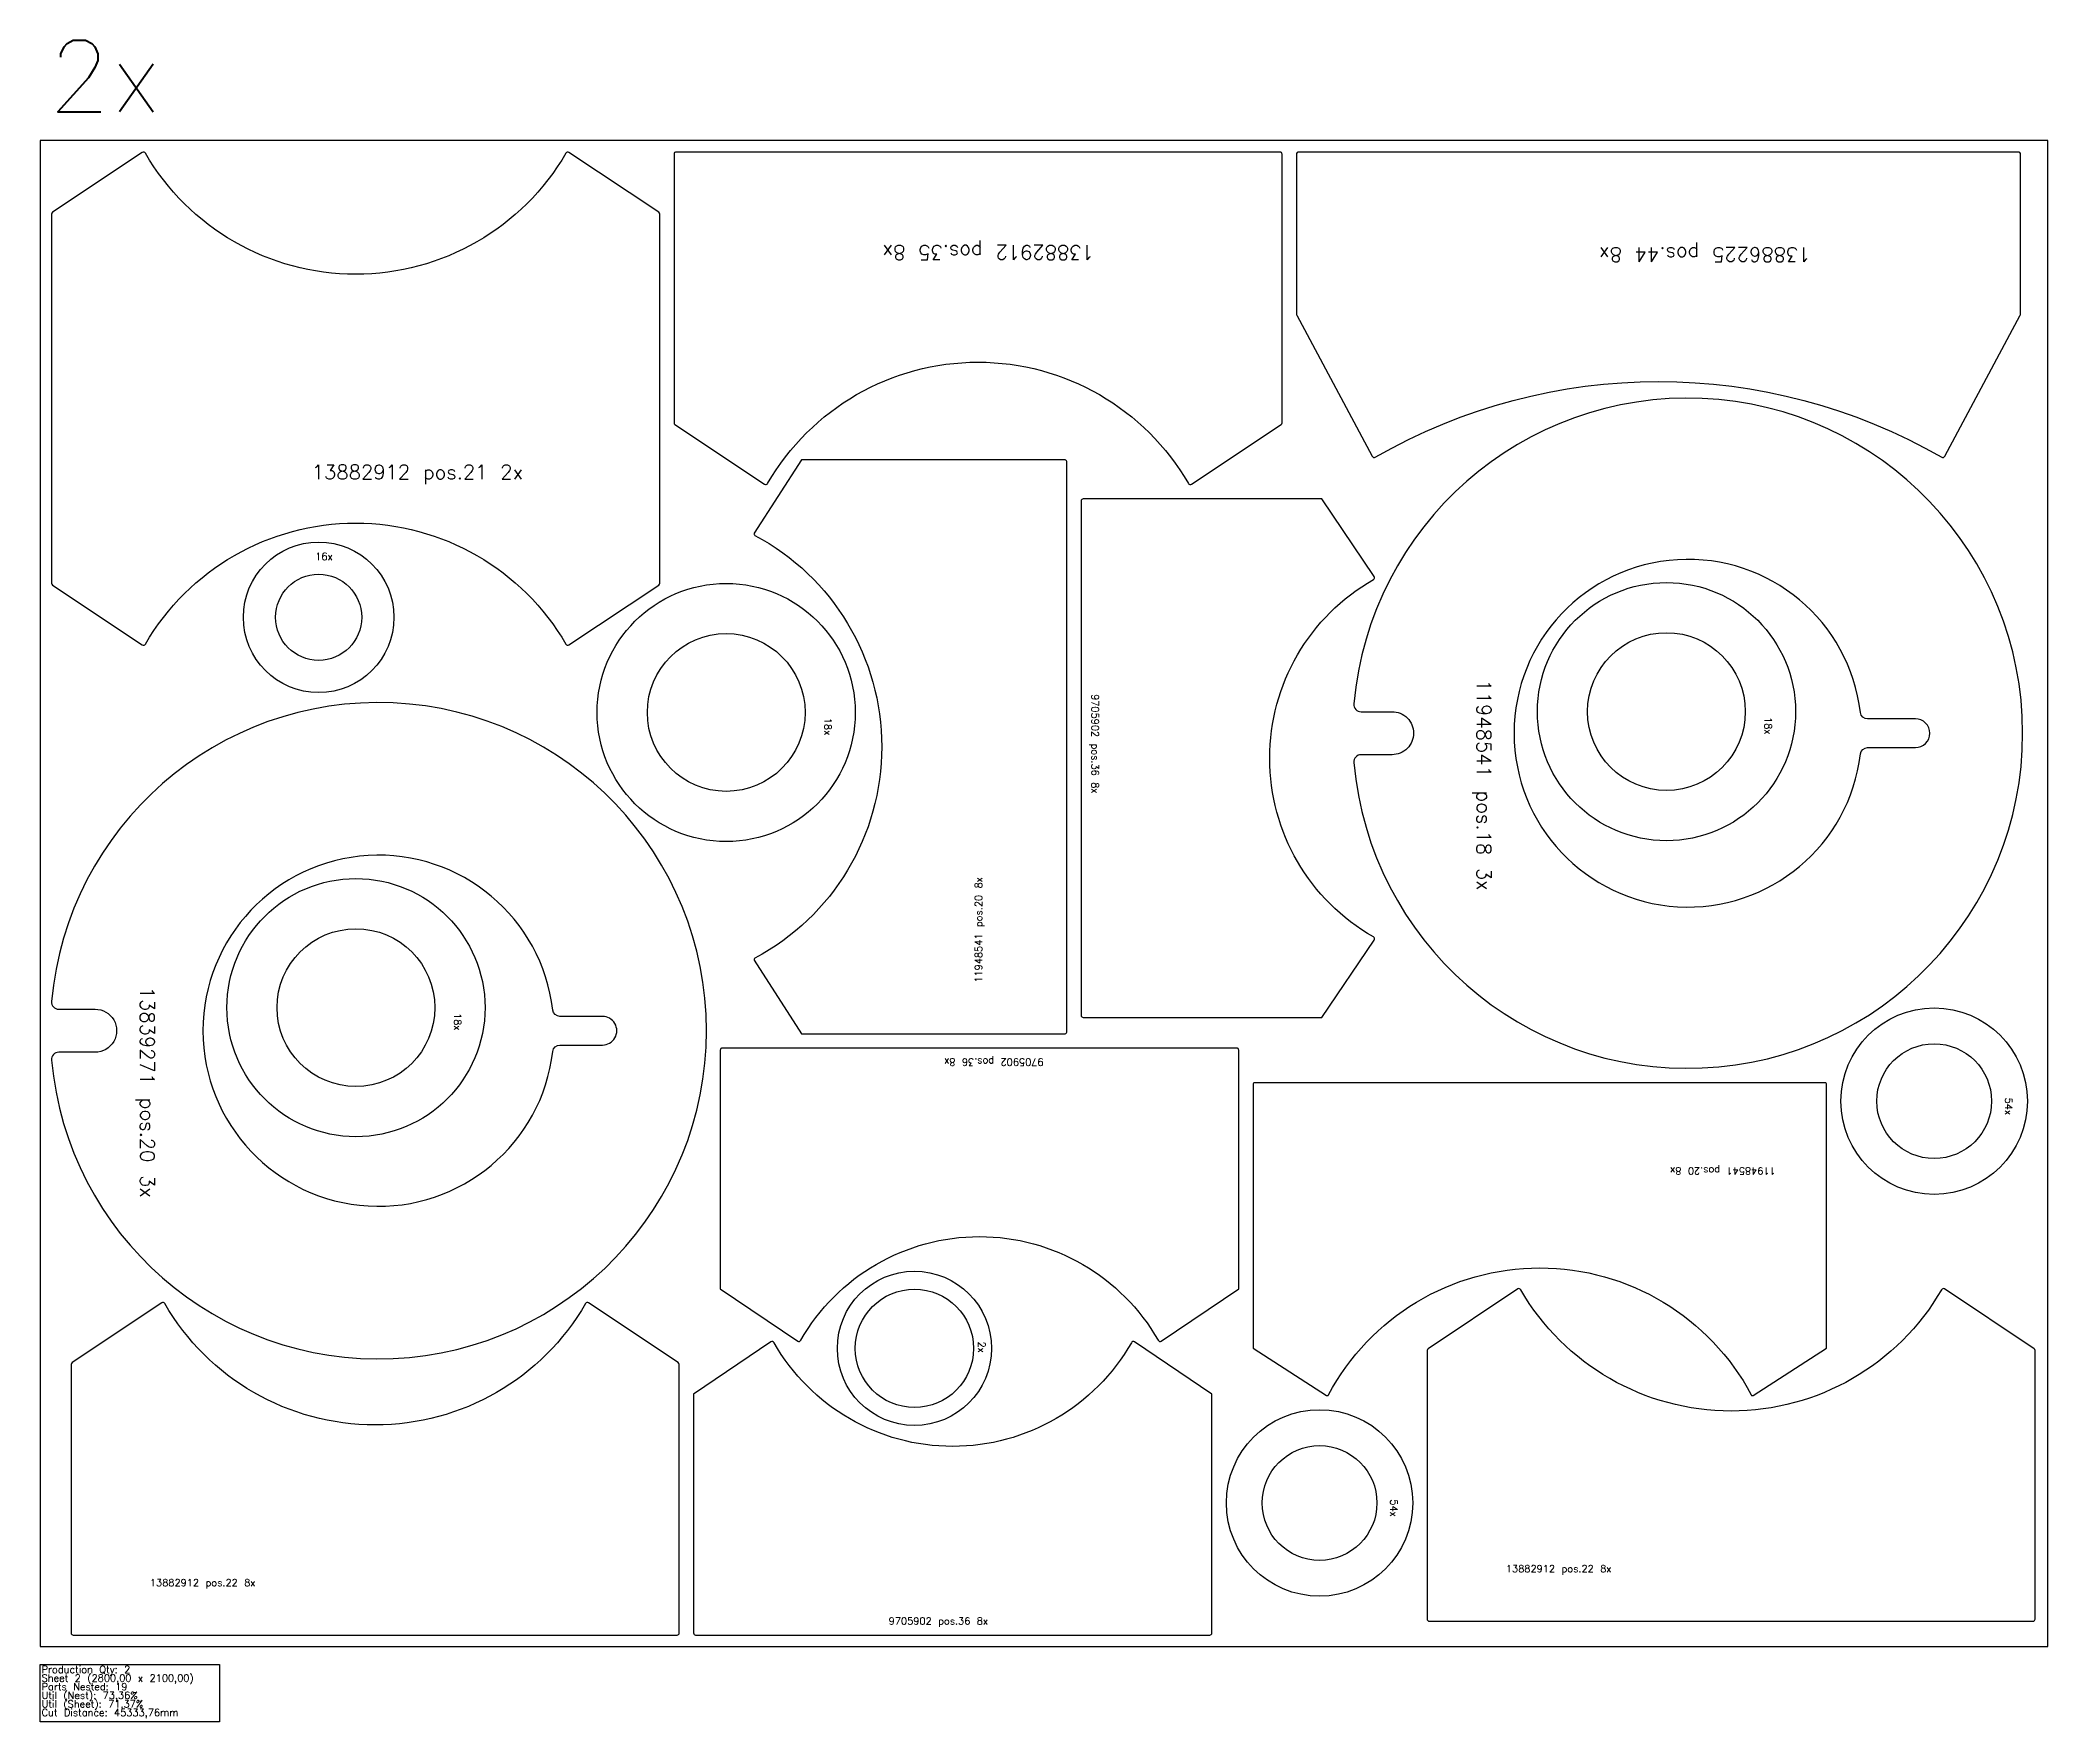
# Model space of a CAD drawing. Header units: millimetres. Extents: x 0 to 17500, y -105 to 2240.
# Drawn here: x 2940 to 5740, y -105 to 2240 of the extents above; entities that cross this region are included whole.
import ezdxf

# ---------------------------------------------------------------- set-up
doc = ezdxf.new("R2010")
doc.units = ezdxf.units.MM
for name, color, linetype in [('--NestedParts--', 7, 'Continuous'), ('sheet', 24, 'Continuous'), ('Stats', 7, 'Continuous'), ('Texto', 7, 'Continuous')]:
    doc.layers.add(name, color=color, linetype=linetype)
doc.styles.get("Standard").update_dxf_attribs({"font": 'txt.shx'})

msp = doc.modelspace()

# ---------------------------------------------------------------- texts
at = {"insert": (2951.9, 2240), "char_height": 100, "attachment_point": 1}
msp.add_mtext_dynamic_manual_height_columns('2x', width=785.523, gutter_width=1, heights=[0], dxfattribs=at)
at = {"layer": 'Stats', "color": 60}
for s, p in [('Production Qty: 2', (2942, -37)), ('Sheet 2 (2800,00 x 2100,00)', (2942, -49)), ('Parts Nested: 19', (2942, -61)), ('Util (Nest): 73,36%', (2942, -73)), ('Util (Sheet): 71,37%', (2942, -85)), ('Cut Distance: 45333,76mm', (2942, -97))]:
    msp.add_text(s, height=10, dxfattribs=at).set_placement(p)
at = {"layer": 'Texto', "color": 3, "attachment_point": 1}
for s, insert, char_height, width, rotation in [('13882912 pos.35 8x', (4409.6, 1933.9), 20, 464.106, 180), ('13886225 pos.44 8x', (5409, 1931.1), 20, 464.106, 180), ('9705902 pos.36 8x', (4416.4, 1328.1), 10, 275.333, 270), ('11948541 pos.18 3x', (4963.6, 1348.5), 20, 452.3, 270), ('18x ', (4043.7, 1295), 10, 20.786, 270), ('18x ', (5355, 1296.2), 10, 20.786, 270), ('11948541 pos.20 8x', (4243.7, 925.7), 10, 310.187, 90), ('\\A1;13839271 pos.20 3x', (3099.7, 920.1), 20, 335.575, 270), ('18x ', (3527.3, 883.4), 10, 20.786, 270), ('9705902 pos.36 8x', (4339.4, 809.9), 10, 275.333, 180), ('54x ', (5690.3, 765.5), 10, 20.786, 270), ('11948541 pos.20 8x', (5360.4, 658), 10, 310.187, 180), ('2x ', (4258.2, 425.4), 10, 20.786, 270), ('54x ', (4833, 205.2), 10, 20.786, 270)]:
    msp.add_mtext(s, dxfattribs=dict(at, insert=insert, char_height=char_height, width=width, rotation=rotation))
for s, insert, char_height, width in [('13882912 pos.21 2x', (3318.8, 1647.7), 20, 464.106), ('16x ', (3323.7, 1525), 10, 20.786), ('13882912 pos.22 8x', (4984.2, 113.5), 10, 464.106), ('13882912 pos.22 8x', (3093.1, 94.1), 10, 464.106), ('9705902 pos.36 8x', (4123.4, 40.7), 10, 275.333)]:
    msp.add_mtext(s, dxfattribs=dict(at, insert=insert, char_height=char_height, width=width))

# ---------------------------------------------------------------- linework, layer by layer
at = {"layer": '--NestedParts--', "color": 7}
for points in [[(3082.5, 2083.4), (2957.3, 2000, 0.250765), (2956, 1997.5), (2956, 1482.7, 0.250765), (2957.3, 1480.2), (3082.5, 1396.7, 0.432559), (3086.8, 1397.7, -0.5759), (3673.2, 1397.7, 0.432559), (3677.5, 1396.7), (3802.7, 1480.2, 0.250765), (3804, 1482.7), (3804, 1997.5, 0.250765), (3802.7, 2000), (3677.5, 2083.4, 0.432559), (3673.2, 2082.4, -0.5759), (3086.8, 2082.4, 0.432559)], [(4545.7, 1620.8), (4670.7, 1704.1, 0.250765), (4672, 1706.6), (4672, 2081, 0.414214), (4669, 2084), (3827, 2084, 0.414214), (3824, 2081), (3824, 1706.6, 0.250765), (3825.3, 1704.1), (3950.3, 1620.8, 0.432921), (3954.6, 1621.8, -0.576712), (4541.4, 1621.8, 0.432921)], [(5702, 1857.8), (5702, 2081, 0.414214), (5699, 2084), (4695, 2084, 0.414214), (4692, 2081), (4692, 1857.8, 0.123622), (4692.4, 1856.3), (4797.7, 1659.7, 0.422916), (4801.9, 1658.5, -0.266884), (5592.1, 1658.5, 0.422916), (5596.3, 1659.7), (5701.6, 1856.3, 0.123622)], [(4772.2, 1314.4, 0.440093), (4782.2, 1303.6), (4825.4, 1303.6, -0.414214), (4855.4, 1273.6), (4855.4, 1273.6, -0.414214), (4825.4, 1243.6), (4782.2, 1243.6, 0.440093), (4772.2, 1232.7, 22.8312)], [(4001.7, 854.6), (4369.7, 854.6, 0.414214), (4371.7, 856.6), (4371.7, 1652.6, 0.414214), (4369.7, 1654.6), (4001.7, 1654.6), (3935.9, 1552.3, 0.438615), (3936.7, 1549.5, -0.600588), (3936.7, 959.8, 0.438615), (3935.9, 956.9)], [(4391.7, 1597.2), (4391.7, 880.2, 0.414214), (4394.7, 877.2), (4727.7, 877.2), (4800.4, 985.2, 0.435831), (4799.4, 989.5, -0.580455), (4799.4, 1487.9, 0.435831), (4800.4, 1492.2), (4727.7, 1600.2), (4394.7, 1600.2, 0.414214)], [(5478.7, 1302.4, 16.773716), (5478.7, 1244.8, -0.379747), (5488.6, 1253.6), (5555.4, 1253.6, 0.414214), (5575.4, 1273.6), (5575.4, 1273.6, 0.414214), (5555.4, 1293.6), (5488.6, 1293.6, -0.379747)], [(2956, 817.8, 22.330218), (2956, 899.6, 0.440679), (2966, 888.7), (3016.7, 888.7, -1.000003), (3016.7, 828.7), (2966, 828.7, 0.440679)], [(3655, 829.9, -0.380082), (3664.9, 838.7), (3724.2, 838.7, 1.000004), (3724.2, 878.7), (3664.9, 878.7, -0.380082), (3655, 887.5, 16.940972)], [(4608.5, 834.6), (3891.5, 834.6, 0.414214), (3888.5, 831.6), (3888.5, 498.6), (3996.5, 426, 0.435831), (4000.8, 427, -0.580455), (4499.2, 427, 0.435831), (4503.5, 426), (4611.5, 498.6), (4611.5, 831.6, 0.414214)], [(5431.5, 416), (5431.5, 784, 0.414214), (5429.5, 786), (4633.5, 786, 0.414214), (4631.5, 784), (4631.5, 416), (4733.8, 350.2, 0.438615), (4736.7, 350.9, -0.600588), (5326.4, 350.9, 0.438615), (5329.2, 350.2)], [(2983.2, 19, 0.414214), (2986.2, 16), (3828.2, 16, 0.414214), (3831.2, 19), (3831.2, 393.4, 0.250765), (3829.9, 395.9), (3704.9, 479.2, 0.432921), (3700.6, 478.2, -0.576712), (3113.8, 478.2, 0.432921), (3109.5, 479.2), (2984.6, 395.9, 0.250765), (2983.2, 393.4)], [(4874.3, 38.3, 0.414214), (4877.3, 35.3), (5719.3, 35.3, 0.414214), (5722.3, 38.3), (5722.3, 412.7, 0.250765), (5720.9, 415.2), (5596, 498.6, 0.432921), (5591.7, 497.6, -0.576712), (5004.9, 497.6, 0.432921), (5000.6, 498.6), (4875.6, 415.2, 0.250765), (4874.3, 412.7)], [(3854.2, 16), (4571.2, 16, 0.414214), (4574.2, 19), (4574.2, 352), (4466.2, 424.7, 0.435831), (4461.9, 423.7, -0.580455), (3963.5, 423.7, 0.435831), (3959.2, 424.7), (3851.2, 352), (3851.2, 19, 0.414214)]]:
    msp.add_lwpolyline(points, format="xyb", close=True, dxfattribs=at)
for centre, radius in [((3328.4, 1435.2), 105), ((3328.4, 1435.2), 60), ((3896.8, 1302.5), 180), ((5208.1, 1303.7), 180), ((3896.8, 1302.5), 110), ((5208.1, 1303.7), 110), ((3380.4, 890.9), 180), ((3380.4, 890.9), 110), ((5581.5, 760.5), 130), ((5581.5, 760.5), 80), ((4159.3, 415.8), 107.5), ((4159.3, 415.8), 82.5), ((4724.3, 200.2), 130), ((4724.3, 200.2), 80)]:
    msp.add_circle(centre, radius, dxfattribs=at)
at = {"layer": 'sheet', "color": 7}
msp.add_lwpolyline([(2940, 0), (5740, 0), (5740, 2100), (2940, 2100)], close=True, dxfattribs=at)
at = {"layer": 'Stats', "color": 151}
msp.add_lwpolyline([(2940, -25), (3190, -25), (3190, -105), (2940, -105), (2940, -25)], close=True, dxfattribs=at)

msp.set_redraw_order([(e.dxf.handle, doc.entitydb.next_handle()) for e in msp.query("TEXT MTEXT ATTDEF DIMENSION ARC_DIMENSION")])  # texts and dimensions are drawn at this point

doc.saveas('drawing.dxf')
